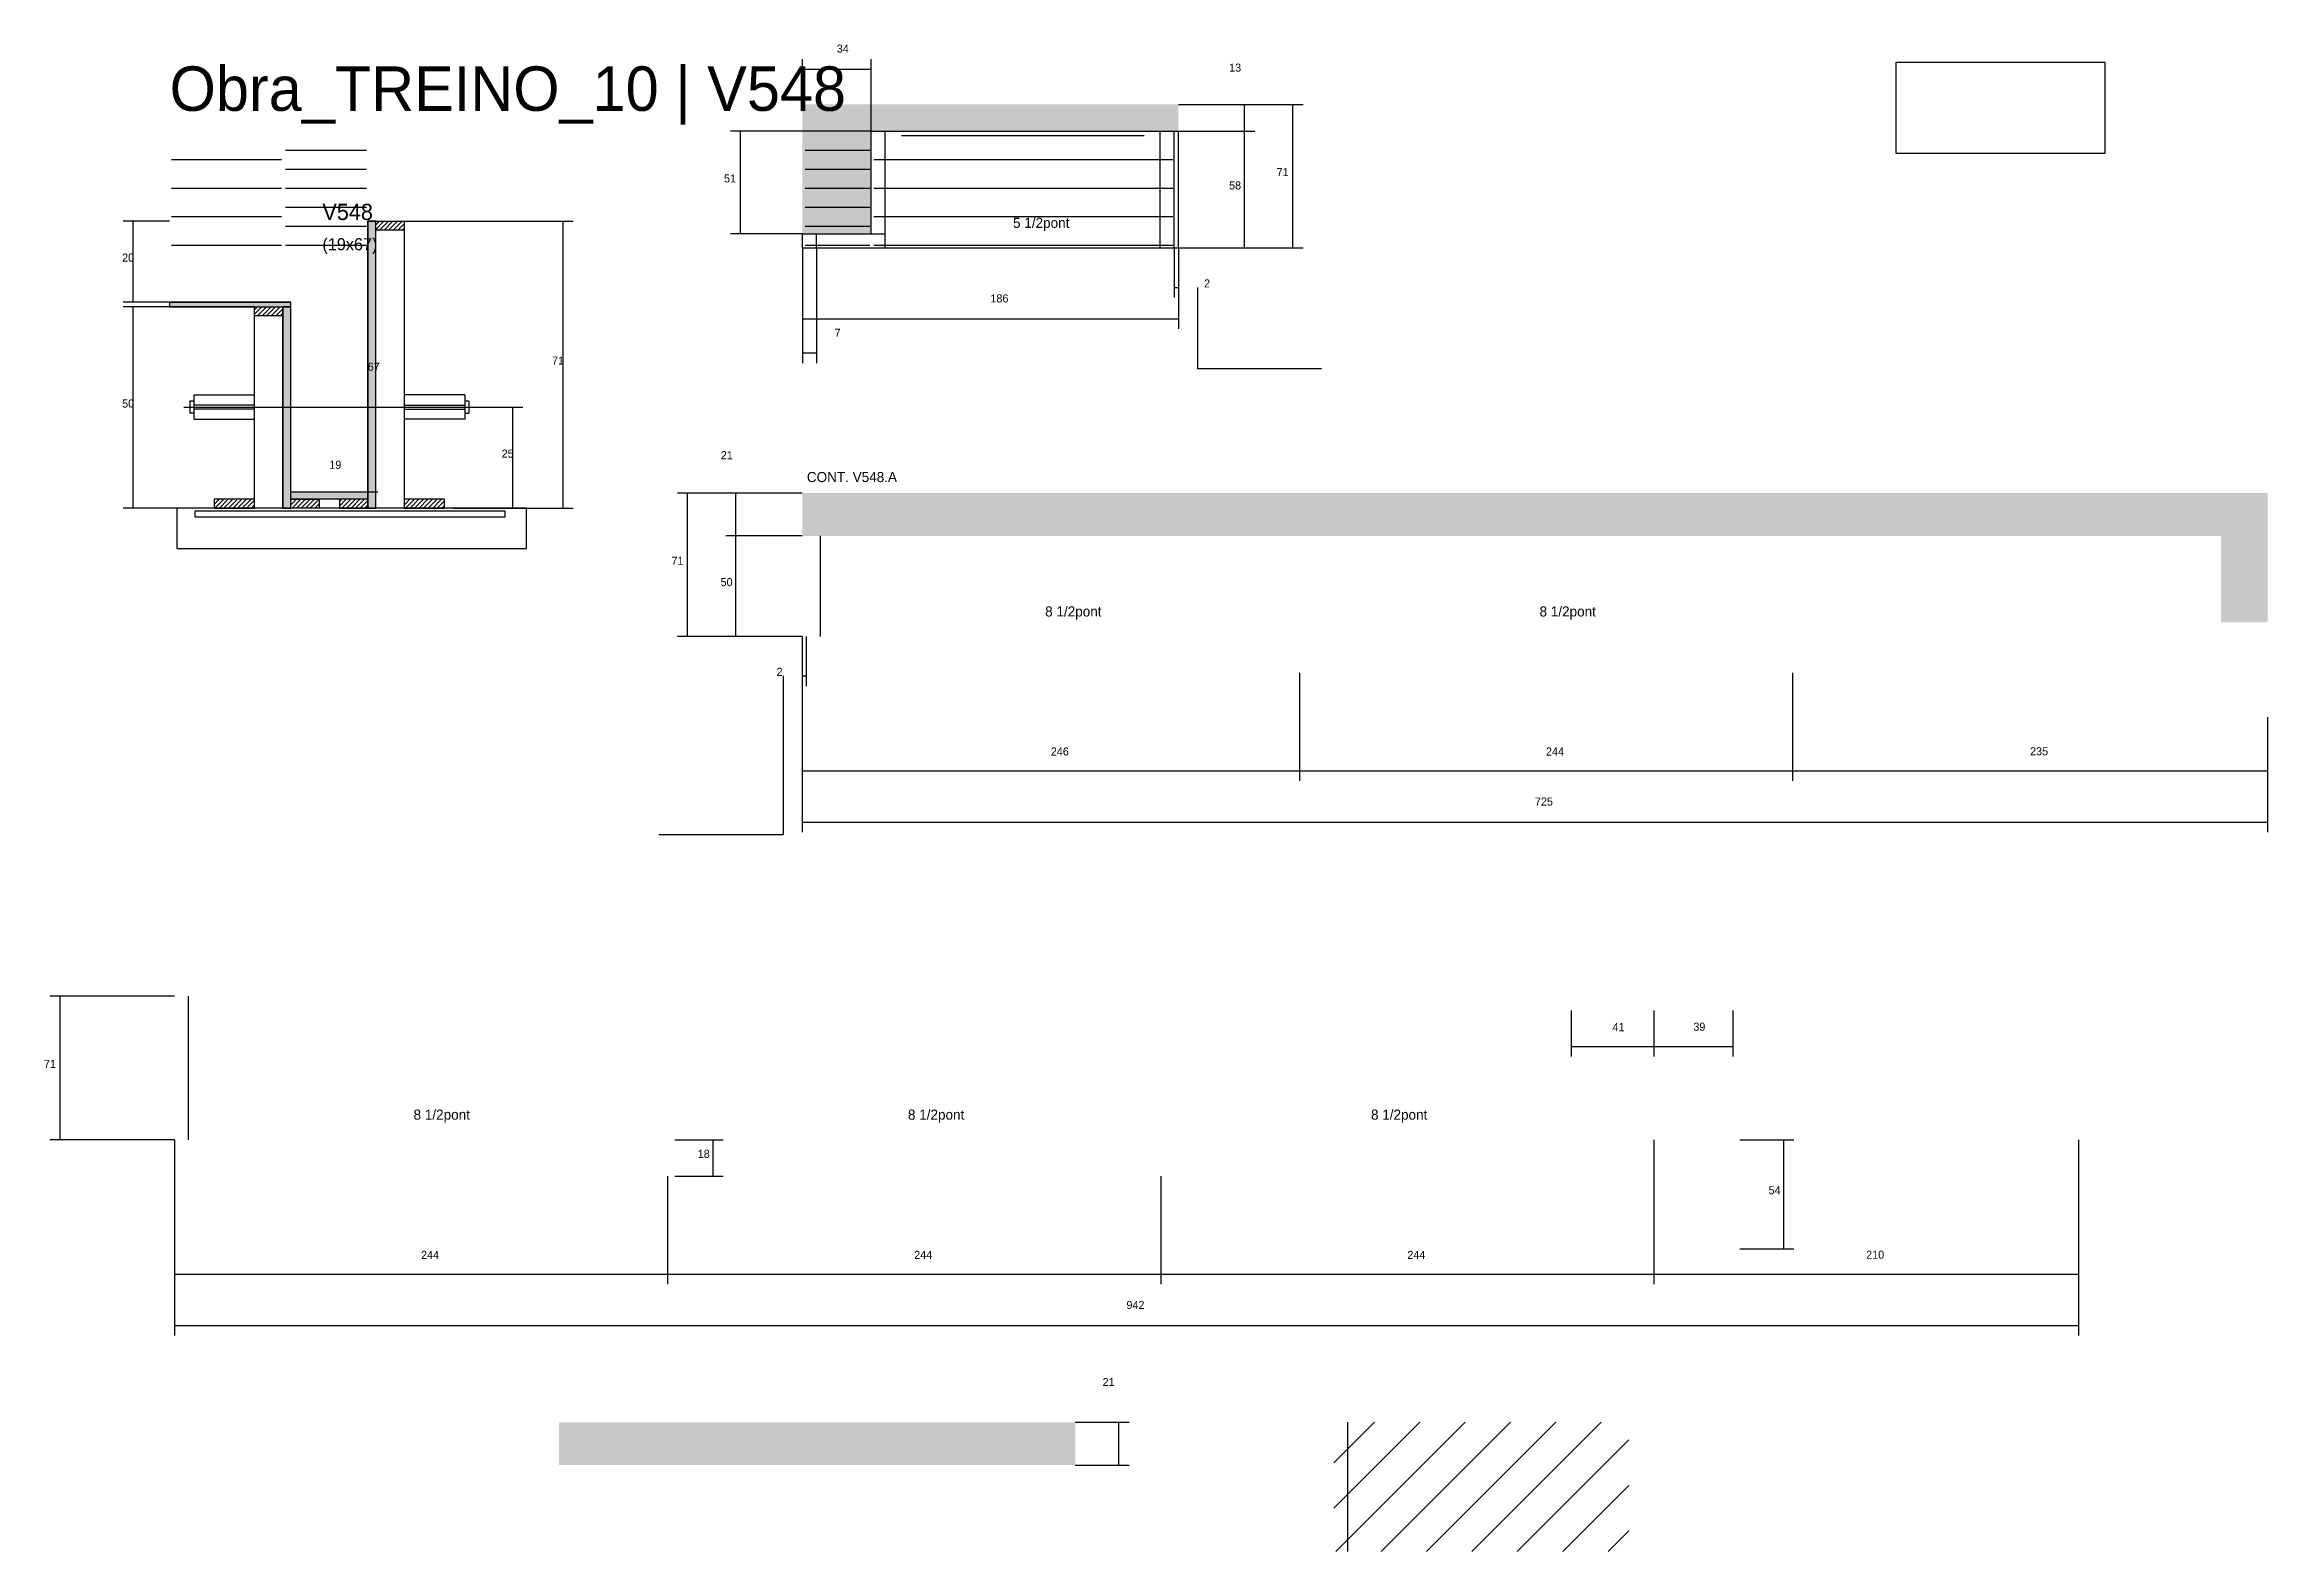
# Model space of a CAD drawing. Header units: metres. Extents: x -41 to 34840, y -36000 to 1848.
# Drawn here: x 26118 to 27218, y -18773 to -18027 of the extents above; entities that cross this region are included whole.
import ezdxf

# ---------------------------------------------------------------- set-up
doc = ezdxf.new("R2010")
doc.units = ezdxf.units.M
for name, color, linetype in [('barrote', 126, 'Continuous'), ('COTA', 4, 'Continuous'), ('Cota Seção (2x)', 4, 'Continuous'), ('Hachura', 253, 'Continuous'), ('LABEL_ID', 3, 'Continuous'), ('Madeira', 126, 'Continuous'), ('NOMENCLATURA', 7, 'Continuous'), ('Painéis', 200, 'Continuous'), ('SARR_2.2x7', 40, 'Continuous'), ('SCO-___-LAJ', 4, 'Continuous'), ('TENSOR', 2, 'Continuous'), ('Texto Seção', 7, 'Continuous')]:
    doc.layers.add(name, color=color, linetype=linetype)

msp = doc.modelspace()

# ---------------------------------------------------------------- texts
at = {"layer": 'COTA'}
for s, p in [('34', (26510.1, -18031.2)), ('51', (26454.3, -18095.4)), ('71', (26727.7, -18092.3)), ('20', (26156.5, -18134.6)), ('2', (26691.8, -18147.4)), ('186', (26586.1, -18154.8)), ('7', (26509, -18171.8)), ('71', (26369.2, -18185.6)), ('50', (26156.5, -18206.8)), ('25', (26344.3, -18231.6)), ('71', (26428.3, -18284.6)), ('2', (26480.3, -18339.6)), ('725', (26855.5, -18403.8)), ('41', (26893.9, -18515.4)), ('39', (26933.9, -18515.2)), ('71', (26117.8, -18533.6)), ('18', (26441.3, -18578.1)), ('54', (26971.1, -18596.1)), ('210', (27019.4, -18628)), ('942', (26653.4, -18652.9)), ('21', (26641.6, -18691))]:
    msp.add_text(s, height=4, dxfattribs=at).set_placement(p)
at = {"layer": 'Cota Seção (2x)'}
for s, p in [('13', (26704.2, -18040.6)), ('58', (26704.2, -18098.9)), ('67', (26278, -18188.6)), ('19', (26259, -18237.1)), ('21', (26452.7, -18232.4)), ('50', (26452.6, -18295.2)), ('246', (26616, -18379)), ('244', (26861, -18379)), ('235', (27100.5, -18378.9)), ('244', (26304.4, -18628.1)), ('244', (26548.4, -18628.1)), ('244', (26792.4, -18628.1))]:
    msp.add_text(s, height=4, dxfattribs=at).set_placement(p)
at = {"layer": 'LABEL_ID'}
msp.add_text('Obra_TREINO_10 | V548', height=22, dxfattribs=at).set_placement((26180, -18060))
at = {"layer": 'NOMENCLATURA'}
for s, p in [('5 1/2pont', (26597.3, -18117.9)), ('8 1/2pont', (26613.2, -18310.2)), ('8 1/2pont', (26857.8, -18310.2)), ('8 1/2pont', (26300.7, -18559.2)), ('8 1/2pont', (26545.3, -18559.2)), ('8 1/2pont', (26774.4, -18559.2))]:
    msp.add_text(s, height=5, dxfattribs=at).set_placement(p)
at = {"layer": 'Texto Seção'}
for s, height, p in [('V548', 8, (26255.6, -18114)), ('(19x67)', 6, (26255.6, -18129)), ('CONT. V548.A', 5, (26495.3, -18243.7))]:
    msp.add_text(s, height=height, dxfattribs=at).set_placement(p)

# ---------------------------------------------------------------- hatches: boundary and pattern name
at = {"layer": 'COTA'}
h = msp.add_hatch(dxfattribs=at)
h.set_pattern_fill('AR-CONC', scale=0.03)
h.paths.add_polyline_path([(26527.1, -18070), (26679.1, -18070), (26679.1, -18056.8), (26493.1, -18056.8), (26493.1, -18120.8), (26527.1, -18120.8)])
h = msp.add_hatch(dxfattribs=at)
h.set_pattern_fill('AR-CONC', scale=0.03)
h.paths.add_polyline_path([(26493, -18249.1), (26493, -18270.3), (27195, -18270.3), (27195, -18313.1), (27218, -18313.1), (27218, -18249.1)])
h = msp.add_hatch(dxfattribs=at)
h.set_pattern_fill('AR-CONC', scale=0.03)
h.paths.add_polyline_path([(26372.6, -18708.9), (26372.6, -18730.1), (26628.1, -18730.1), (26628.1, -18708.9)])
at = {"layer": 'Hachura'}
h = msp.add_hatch(color=8, dxfattribs=at)
h.dxf.hatch_style = 1
h.paths.add_polyline_path([(26282, -18114.6), (26278, -18114.6), (26278, -18114.6), (26278, -18256.6), (26278, -18256.6), (26282, -18256.6), (26282, -18256.6), (26282, -18114.6)])
h = msp.add_hatch(dxfattribs=at)
h.set_pattern_fill('ANSI31', scale=0.5)
h.paths.add_polyline_path([(26282, -18119), (26282, -18114.6), (26282, -18114.6), (26296, -18114.6), (26296, -18114.6), (26296, -18119), (26296, -18119), (26282, -18119)])
h = msp.add_hatch(color=8, dxfattribs=at)
h.dxf.hatch_style = 1
h.paths.add_polyline_path([(26240, -18157), (26240, -18154.6), (26240, -18154.6), (26180, -18154.6), (26180, -18154.6), (26180, -18157), (26180, -18157), (26240, -18157)])
h = msp.add_hatch(dxfattribs=at)
h.set_pattern_fill('ANSI31', scale=0.5)
h.paths.add_polyline_path([(26222, -18161.4), (26222, -18157), (26222, -18157), (26236, -18157), (26236, -18157), (26236, -18161.4), (26236, -18161.4), (26222, -18161.4)])
h = msp.add_hatch(color=8, dxfattribs=at)
h.dxf.hatch_style = 1
h.paths.add_polyline_path([(26240, -18157), (26236, -18157), (26236, -18157), (26236, -18256.6), (26236, -18256.6), (26240, -18256.6), (26240, -18256.6), (26240, -18157)])
h = msp.add_hatch(dxfattribs=at)
h.set_pattern_fill('ANSI31', scale=0.5)
h.paths.add_polyline_path([(26222, -18256.6), (26222, -18252.2), (26222, -18252.2), (26202, -18252.2), (26202, -18252.2), (26202, -18256.6), (26202, -18256.6), (26222, -18256.6)])
h = msp.add_hatch(color=8, dxfattribs=at)
h.dxf.hatch_style = 1
h.paths.add_polyline_path([(26240, -18252.2), (26240, -18248.6), (26240, -18248.6), (26278, -18248.6), (26278, -18248.6), (26278, -18252.2), (26278, -18252.2), (26240, -18252.2)])
h = msp.add_hatch(dxfattribs=at)
h.set_pattern_fill('ANSI31', scale=0.5)
h.paths.add_polyline_path([(26240, -18256.6), (26240, -18252.2), (26240, -18252.2), (26254, -18252.2), (26254, -18252.2), (26254, -18256.6), (26254, -18256.6), (26240, -18256.6)])
h = msp.add_hatch(dxfattribs=at)
h.set_pattern_fill('ANSI31', scale=0.5)
h.paths.add_polyline_path([(26278, -18256.6), (26278, -18252.2), (26278, -18252.2), (26264, -18252.2), (26264, -18252.2), (26264, -18256.6), (26264, -18256.6), (26278, -18256.6)])
h = msp.add_hatch(dxfattribs=at)
h.set_pattern_fill('ANSI31', scale=0.5)
h.paths.add_polyline_path([(26316, -18256.6), (26316, -18252.2), (26316, -18252.2), (26296, -18252.2), (26296, -18252.2), (26296, -18256.6), (26296, -18256.6), (26316, -18256.6)])
h = msp.add_hatch(dxfattribs=at)
h.set_pattern_fill('ANSI31', scale=5)
h.paths.add_polyline_path([(26756, -18708.9), (26756, -18772.9), (26902, -18772.9), (26902, -18708.9)])

# ---------------------------------------------------------------- linework, layer by layer
for p, q in [((26190, -18203.6), (26190, -18209.6)), ((26192, -18203.6), (26190, -18203.6)), ((26192, -18200.6), (26192, -18212.6)), ((26192, -18200.6), (26222, -18200.6)), ((26326, -18200.6), (26296, -18200.6)), ((26326, -18200.6), (26326, -18212.6)), ((26328, -18203.6), (26326, -18203.6)), ((26328, -18203.6), (26328, -18209.6)), ((26192, -18209.6), (26190, -18209.6)), ((26222, -18205.6), (26192, -18205.6)), ((26222, -18207.6), (26192, -18207.6)), ((26192, -18212.6), (26222, -18212.6)), ((26296, -18205.6), (26326, -18205.6)), ((26296, -18207.6), (26326, -18207.6)), ((26326, -18212.6), (26296, -18212.6)), ((26326, -18209.6), (26328, -18209.6))]:
    msp.add_line(p, q)
msp.add_lwpolyline([(27137.6, -18036), (27034.1, -18036), (27034.1, -18081), (27137.6, -18081)], close=True)
at = {"layer": 'barrote'}
msp.add_lwpolyline([(26183.6, -18276.6), (26356.6, -18276.6), (26356.6, -18256.6), (26183.6, -18256.6)], close=True, dxfattribs=at)
at = {"layer": 'COTA'}
for p, q in [((26493.1, -18056.8), (26493.1, -18034.4)), ((26527.1, -18070), (26527.1, -18034.4)), ((26493.1, -18039.4), (26527.1, -18039.4)), ((26679.1, -18056.8), (26740.8, -18056.8)), ((26735.8, -18127.8), (26735.8, -18056.8)), ((26527.1, -18070), (26457.5, -18070)), ((26462.5, -18120.8), (26462.5, -18070)), ((26180, -18114.6), (26157, -18114.6)), ((26162, -18154.6), (26162, -18114.6)), ((26296, -18114.6), (26379.7, -18114.6)), ((26374.7, -18256.6), (26374.7, -18114.6)), ((26493.1, -18120.8), (26457.5, -18120.8)), ((26493.1, -18127.8), (26493.1, -18167.9)), ((26493.1, -18127.8), (26493.1, -18184.8)), ((26500.1, -18127.8), (26500.1, -18184.8)), ((26677.1, -18127.8), (26677.1, -18152.4)), ((26679.1, -18127.8), (26740.8, -18127.8)), ((26679.1, -18127.8), (26679.1, -18167.9)), ((26679.1, -18127.8), (26679.1, -18152.4)), ((26677.1, -18147.4), (26679.1, -18147.4)), ((26180, -18154.6), (26157, -18154.6)), ((26222, -18157), (26157, -18157)), ((26162, -18256.6), (26162, -18157)), ((26493.1, -18162.9), (26679.1, -18162.9)), ((26493.1, -18179.8), (26500.1, -18179.8)), ((26331.3, -18206.6), (26354.8, -18206.6)), ((26349.8, -18256.6), (26349.8, -18206.6)), ((26222, -18256.6), (26157, -18256.6)), ((26320.4, -18256.6), (26379.7, -18256.6)), ((26331.3, -18256.6), (26354.8, -18256.6)), ((26493, -18249.1), (26431.3, -18249.1)), ((26436.3, -18320.1), (26436.3, -18249.1)), ((26493, -18320.1), (26431.3, -18320.1)), ((26493, -18320.1), (26493, -18416.9)), ((26493, -18320.1), (26493, -18344.6)), ((26495, -18320.1), (26495, -18344.6)), ((26493, -18339.6), (26495, -18339.6)), ((27218, -18360.1), (27218, -18416.9)), ((26493, -18411.9), (27218, -18411.9)), ((26182.4, -18498.1), (26120.8, -18498.1)), ((26125.8, -18569.1), (26125.8, -18498.1)), ((26873.4, -18505.1), (26873.4, -18528)), ((26914.4, -18505.1), (26914.4, -18528)), ((26914.4, -18505.1), (26914.4, -18528)), ((26953.4, -18505.1), (26953.4, -18528)), ((26873.4, -18523), (26914.4, -18523)), ((26914.4, -18523), (26953.4, -18523)), ((26182.4, -18569.1), (26120.8, -18569.1)), ((26182.4, -18569.1), (26182.4, -18666)), ((26429.9, -18569.1), (26453.9, -18569.1)), ((26448.9, -18587.1), (26448.9, -18569.1)), ((26914.4, -18569.1), (26914.4, -18640.6)), ((26956.9, -18569.1), (26983.7, -18569.1)), ((26978.7, -18623.1), (26978.7, -18569.1)), ((27124.4, -18569.1), (27124.4, -18666)), ((27124.4, -18569.1), (27124.4, -18640.6)), ((26429.9, -18587.1), (26453.9, -18587.1)), ((26956.9, -18623.1), (26983.7, -18623.1)), ((26914.4, -18635.6), (27124.4, -18635.6)), ((26182.4, -18661), (27124.4, -18661)), ((26628.1, -18708.9), (26654.7, -18708.9)), ((26649.7, -18730.1), (26649.7, -18708.9)), ((26628.1, -18730.1), (26654.7, -18730.1))]:
    msp.add_line(p, q, dxfattribs=at)
at = {"layer": 'Cota Seção (2x)'}
for p, q in [((26679.1, -18056.8), (26716.9, -18056.8)), ((26711.9, -18070), (26711.9, -18056.8)), ((26679.1, -18070), (26716.9, -18070)), ((26679.1, -18070), (26716.9, -18070)), ((26711.9, -18127.8), (26711.9, -18070)), ((26278, -18248.6), (26278, -18114.6)), ((26278, -18114.6), (26283, -18114.6)), ((26679.1, -18127.8), (26716.9, -18127.8)), ((26240, -18256.6), (26240, -18243.6)), ((26278, -18256.6), (26278, -18243.6)), ((26240, -18248.6), (26278, -18248.6)), ((26278, -18248.6), (26283, -18248.6)), ((26493, -18249.1), (26455.2, -18249.1)), ((26460.2, -18270.3), (26460.2, -18249.1)), ((26493, -18270.3), (26455.2, -18270.3)), ((26493, -18270.3), (26455.2, -18270.3)), ((26460.2, -18320.1), (26460.2, -18270.3)), ((26493, -18320.1), (26455.2, -18320.1)), ((26493, -18320.1), (26493, -18391.6)), ((26739, -18338.1), (26739, -18391.6)), ((26739, -18338.1), (26739, -18391.6)), ((26983, -18338.1), (26983, -18391.6)), ((26983, -18338.1), (26983, -18391.6)), ((27218, -18360.1), (27218, -18391.6)), ((26493, -18386.6), (26739, -18386.6)), ((26739, -18386.6), (26983, -18386.6)), ((26983, -18386.6), (27218, -18386.6)), ((26182.4, -18569.1), (26182.4, -18640.6)), ((26914.4, -18569.1), (26914.4, -18640.6)), ((26426.4, -18587.1), (26426.4, -18640.6)), ((26426.4, -18587.1), (26426.4, -18640.6)), ((26670.4, -18587.1), (26670.4, -18640.6)), ((26670.4, -18587.1), (26670.4, -18640.6)), ((26182.4, -18635.6), (26426.4, -18635.6)), ((26426.4, -18635.6), (26670.4, -18635.6)), ((26670.4, -18635.6), (26914.4, -18635.6))]:
    msp.add_line(p, q, dxfattribs=at)
at = {"layer": 'Madeira'}
for points in [[(26282, -18119), (26282, -18114.6), (26296, -18114.6), (26296, -18119)], [(26282, -18114.6), (26296, -18114.6), (26296, -18256.6), (26282, -18256.6)], [(26222, -18161.4), (26222, -18157), (26236, -18157), (26236, -18161.4)], [(26222, -18157), (26236, -18157), (26236, -18256.6), (26222, -18256.6)], [(26183.6, -18276.6), (26356.6, -18276.6), (26356.6, -18256.6), (26183.6, -18256.6)], [(26222, -18256.6), (26222, -18252.2), (26202, -18252.2), (26202, -18256.6)], [(26240, -18256.6), (26240, -18252.2), (26254, -18252.2), (26254, -18256.6)], [(26278, -18256.6), (26278, -18252.2), (26264, -18252.2), (26264, -18256.6)], [(26316, -18256.6), (26316, -18252.2), (26296, -18252.2), (26296, -18256.6)]]:
    msp.add_lwpolyline(points, close=True, dxfattribs=at)
at = {"layer": 'NOMENCLATURA'}
for p, q in [((26688.5, -18147.4), (26688.5, -18187.6)), ((26750, -18187.6), (26688.5, -18187.6)), ((26483.6, -18339.6), (26483.6, -18418.1)), ((26422.1, -18418.1), (26483.6, -18418.1))]:
    msp.add_line(p, q, dxfattribs=at)
at = {"layer": 'Painéis'}
for p, q in [((26527.1, -18070), (26679.1, -18070)), ((26527.1, -18120.8), (26527.1, -18070)), ((26677.1, -18127.8), (26677.1, -18070)), ((26679.1, -18127.8), (26679.1, -18070)), ((26278, -18256.6), (26278, -18114.6)), ((26493.1, -18120.8), (26527.1, -18120.8)), ((26493.1, -18127.8), (26493.1, -18120.8)), ((26493.1, -18127.8), (26679.1, -18127.8)), ((26180, -18154.6), (26240, -18154.6)), ((26236, -18256.6), (26236, -18157))]:
    msp.add_line(p, q, dxfattribs=at)
for points in [[(26282, -18114.6), (26278, -18114.6), (26278, -18256.6), (26282, -18256.6)], [(26240, -18157), (26240, -18154.6), (26180, -18154.6), (26180, -18157)], [(26240, -18157), (26236, -18157), (26236, -18256.6), (26240, -18256.6)], [(26240, -18252.2), (26240, -18248.6), (26278, -18248.6), (26278, -18252.2)]]:
    msp.add_lwpolyline(points, close=True, dxfattribs=at)
at = {"layer": 'SARR_2.2x7'}
for p, q in [((26534.1, -18120.8), (26534.1, -18070)), ((26670.1, -18127.8), (26670.1, -18070)), ((26237.4, -18079.4), (26277.4, -18079.4)), ((26494.4, -18079.4), (26526.4, -18079.4)), ((26542.1, -18072.2), (26662.1, -18072.2)), ((26181, -18084.1), (26235.4, -18084.1)), ((26237.4, -18088.8), (26277.4, -18088.8)), ((26494.4, -18088.8), (26526.4, -18088.8)), ((26528.4, -18084.1), (26676.4, -18084.1)), ((26181, -18098.2), (26235.4, -18098.2)), ((26237.4, -18098.2), (26277.4, -18098.2)), ((26494.4, -18098.2), (26526.4, -18098.2)), ((26528.4, -18098.2), (26676.4, -18098.2)), ((26181, -18112.3), (26235.4, -18112.3)), ((26237.4, -18107.6), (26277.4, -18107.6)), ((26494.4, -18107.6), (26526.4, -18107.6)), ((26528.4, -18112.3), (26676.4, -18112.3)), ((26181, -18126.4), (26235.4, -18126.4)), ((26237.4, -18117), (26277.4, -18117)), ((26237.4, -18126.4), (26277.4, -18126.4)), ((26494.4, -18117), (26526.4, -18117)), ((26494.4, -18126.4), (26526.4, -18126.4)), ((26500.1, -18127.8), (26500.1, -18120.8)), ((26527.1, -18120.8), (26534.1, -18120.8)), ((26528.4, -18126.4), (26676.4, -18126.4)), ((26534.1, -18127.8), (26534.1, -18120.8)), ((26493.1, -18127.8), (26534.1, -18127.8)), ((26502, -18320.1), (26502, -18270.3)), ((26189.4, -18569.1), (26189.4, -18498.1)), ((26763, -18772.9), (26763, -18708.9))]:
    msp.add_line(p, q, dxfattribs=at)
at = {"layer": 'SCO-___-LAJ'}
msp.add_lwpolyline([(26192.6, -18257.9), (26345.9, -18257.9), (26345.9, -18261.1), (26192.6, -18261.1)], close=True, dxfattribs=at)
at = {"layer": 'TENSOR'}
msp.add_line((26187, -18206.6), (26331.3, -18206.6), dxfattribs=at)

msp.set_redraw_order([(e.dxf.handle, doc.entitydb.next_handle()) for e in msp.query("TEXT MTEXT ATTDEF DIMENSION ARC_DIMENSION")])  # texts and dimensions are drawn at this point

doc.saveas('drawing.dxf')
